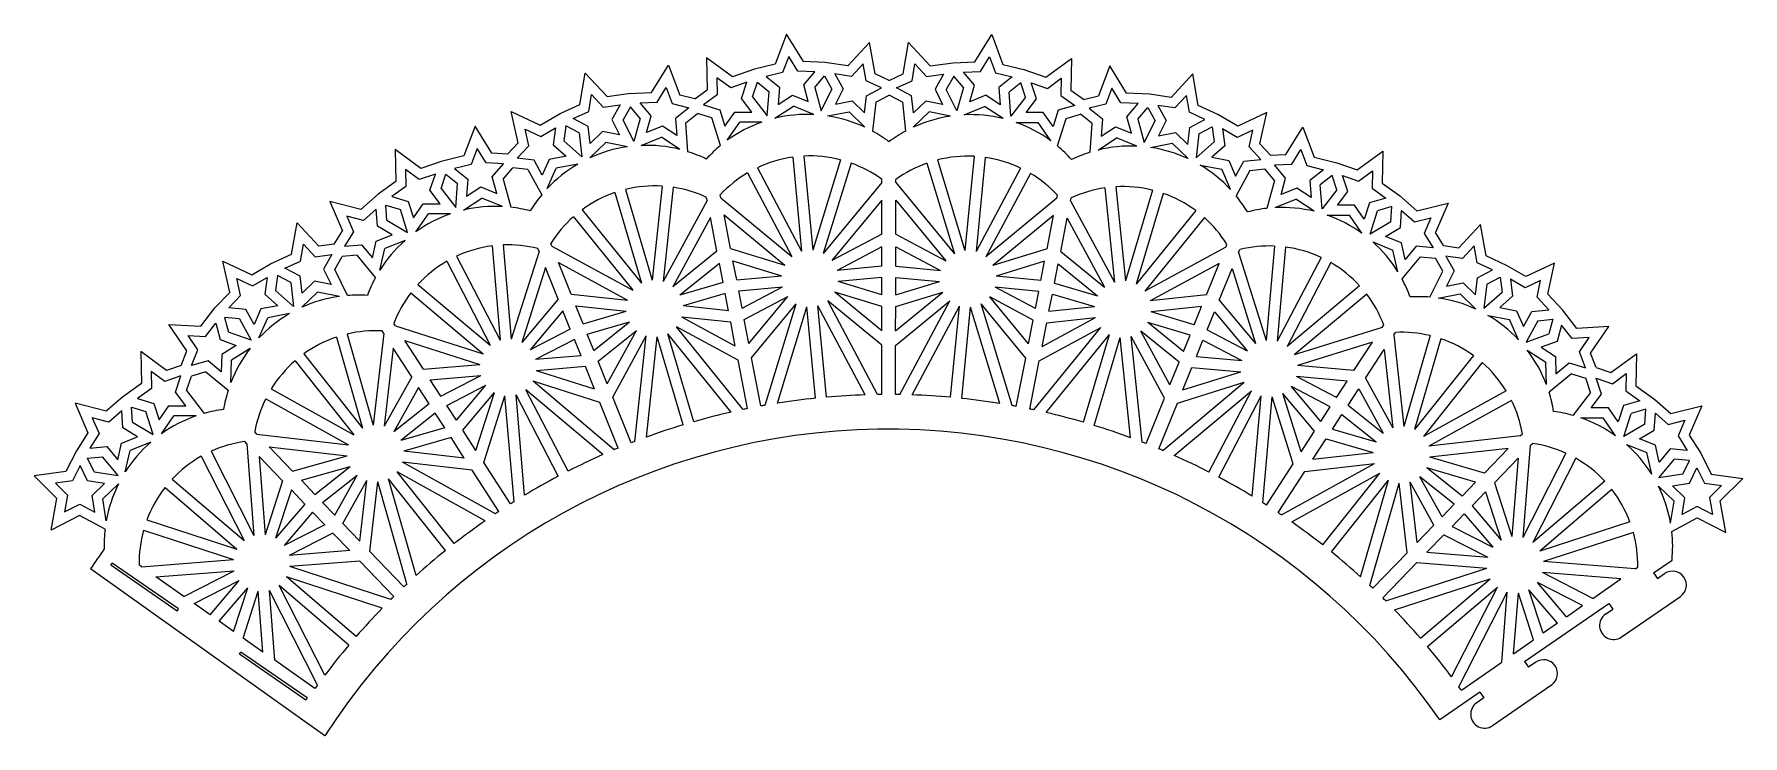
# Model space of a CAD drawing. Extents: x 88 to 334, y 159 to 260.
import ezdxf

# ---------------------------------------------------------------- set-up
doc = ezdxf.new("R2010")
doc.units = 0
doc.layers.get('0').update_dxf_attribs({"linetype": 'CONTINUOUS'})

msp = doc.modelspace()

# ---------------------------------------------------------------- linework, layer by layer
for p, q in [((195.962757, 260.230449), (194.321701, 255.922144)), ((198.384177, 256.307277), (195.962757, 260.230449)), ((207.923978, 259.048755), (204.788498, 255.668915)), ((208.699434, 254.504173), (207.923978, 259.048755)), ((212.747887, 254.498213), (213.536723, 259.040491)), ((213.536723, 259.040491), (216.662236, 255.651432)), ((223.068409, 256.270932), (225.501372, 260.186956)), ((225.501372, 260.186956), (227.129734, 255.873838)), ((184.436683, 256.822099), (184.529042, 252.212759)), ((188.151431, 254.091678), (184.436683, 256.822099)), ((196.267787, 257.012913), (195.390699, 254.71027)), ((197.561955, 254.91611), (196.267787, 257.012913)), ((201.474946, 256.153296), (198.384177, 256.307277)), ((204.788498, 255.668915), (201.474946, 256.153296)), ((216.662236, 255.651432), (219.9772, 256.126054)), ((219.9772, 256.126054), (223.068409, 256.270932)), ((223.886532, 254.87735), (225.186868, 256.970332)), ((225.186868, 256.970332), (226.057172, 254.665116)), ((233.294586, 254.02521), (237.017359, 256.74468)), ((237.017359, 256.74468), (236.911427, 252.135631)), ((166.16968, 250.094624), (166.958516, 254.636902)), ((166.958516, 254.636902), (170.084029, 251.247843)), ((176.492489, 251.84322), (178.925452, 255.759243)), ((178.925452, 255.759243), (180.553814, 251.446125)), ((187.91022, 252.493801), (185.924813, 253.953118)), ((185.924813, 253.953118), (185.974176, 251.489582)), ((191.314932, 255.190101), (188.151431, 254.091678)), ((194.321701, 255.922144), (191.314932, 255.190101)), ((195.390699, 254.71027), (192.996601, 254.127391)), ((192.996601, 254.127391), (194.91551, 252.581674)), ((200.022933, 254.793505), (197.561955, 254.91611)), ((198.428676, 252.914731), (200.022933, 254.793505)), ((200.005835, 252.562645), (201.408855, 254.216052)), ((201.408855, 254.216052), (202.472218, 252.309319)), ((202.887561, 254.50124), (204.087706, 252.34924)), ((205.325679, 254.144831), (202.887561, 254.50124)), ((207.001487, 255.951241), (205.325679, 254.144831)), ((207.415942, 253.522316), (207.001487, 255.951241)), ((210.722286, 253.567252), (208.699434, 254.504173)), ((210.722286, 253.567252), (212.747887, 254.498213)), ((214.028482, 253.51258), (214.450088, 255.940273)), ((214.450088, 255.940273), (216.120569, 254.128936)), ((216.120569, 254.128936), (218.559726, 254.478164)), ((218.559726, 254.478164), (217.353249, 252.329708)), ((220.037587, 254.188623), (218.968613, 252.285029)), ((221.435732, 252.531092), (220.037587, 254.188623)), ((221.425202, 254.761993), (223.886532, 254.87735)), ((223.013921, 252.878532), (221.425202, 254.761993)), ((226.057172, 254.665116), (228.449542, 254.07519)), ((228.449542, 254.07519), (226.526091, 252.535131)), ((227.129734, 255.873838), (230.134334, 255.132944)), ((230.134334, 255.132944), (233.294586, 254.02521)), ((233.531091, 252.426629), (235.520787, 253.880093)), ((235.520787, 253.880093), (235.46417, 251.416713)), ((242.525436, 255.665599), (240.88438, 251.357295)), ((244.946857, 251.742428), (242.525436, 255.665599)), ((254.489015, 254.508022), (251.353536, 251.128182)), ((255.264471, 249.963441), (254.489015, 254.508022)), ((167.450275, 249.108991), (167.871881, 251.536685)), ((167.871881, 251.536685), (169.542362, 249.725348)), ((170.084029, 251.247843), (173.14739, 251.686441)), ((173.14739, 251.686441), (176.492489, 251.84322)), ((177.310612, 250.449637), (178.610948, 252.542619)), ((178.610948, 252.542619), (179.481252, 250.237404)), ((182.718274, 250.912399), (180.553814, 251.446125)), ((182.71829, 250.912402), (184.529042, 252.212759)), ((185.974176, 251.489582), (183.972758, 250.052301)), ((190.237928, 253.302022), (187.91022, 252.493801)), ((189.463559, 250.962834), (190.237928, 253.302022)), ((191.05777, 251.2272), (191.743883, 253.299788)), ((191.05777, 251.2272), (193.160216, 248.469406)), ((191.743883, 253.299788), (193.43261, 251.939487)), ((193.160216, 248.469406), (193.43261, 251.939487)), ((194.91551, 252.581674), (194.730043, 250.124633)), ((194.730043, 250.124633), (196.793083, 251.471971)), ((196.793083, 251.471971), (199.072555, 250.536314)), ((199.072555, 250.536314), (198.428676, 252.914731)), ((200.005835, 252.562645), (200.925528, 249.205565)), ((200.925528, 249.205565), (202.472218, 252.309319)), ((204.087706, 252.34924), (202.995321, 250.140588)), ((207.175847, 248.895559), (207.469822, 251.34199)), ((209.651793, 252.48674), (207.415942, 253.522316)), ((207.469822, 251.34199), (209.651793, 252.48674)), ((208.800245, 250.424728), (210.719141, 251.431457)), ((212.635064, 250.419081), (210.719141, 251.431457)), ((211.789591, 252.483592), (214.028482, 253.51258)), ((213.968182, 251.332422), (211.789591, 252.483592)), ((214.254952, 248.885136), (213.968182, 251.332422)), ((217.353249, 252.329708), (218.439126, 250.117849)), ((220.506156, 249.176735), (218.968613, 252.285029)), ((221.435732, 252.531092), (220.506156, 249.176735)), ((222.36304, 250.502022), (223.013921, 252.878532)), ((224.645258, 251.430961), (222.36304, 250.502022)), ((226.704321, 250.077554), (224.645258, 251.430961)), ((226.526091, 252.535131), (226.704321, 250.077554)), ((229.699818, 253.243902), (228.007093, 251.88858)), ((228.269267, 248.417712), (228.007093, 251.88858)), ((230.379825, 251.169302), (228.269267, 248.417712)), ((230.379825, 251.169302), (229.699818, 253.243902)), ((231.205773, 253.241701), (233.531091, 252.426629)), ((231.97325, 250.900243), (231.205773, 253.241701)), ((235.46417, 251.416713), (237.461347, 249.973545)), ((238.718341, 250.829948), (236.911427, 252.135631)), ((238.718358, 250.829944), (240.88438, 251.357295)), ((242.830467, 252.448063), (241.953378, 250.14542)), ((244.124634, 250.351261), (242.830467, 252.448063)), ((248.29148, 251.5758), (244.946857, 251.742428)), ((251.353536, 251.128182), (248.29148, 251.5758)), ((253.566525, 251.410508), (251.890717, 249.604098)), ((253.98098, 248.981584), (253.566525, 251.410508)), ((156.29456, 249.091881), (160.462049, 247.120438)), ((157.264732, 244.584851), (156.29456, 249.091881)), ((160.462049, 247.120438), (163.357834, 248.802307)), ((163.357834, 248.802307), (166.16968, 250.094624)), ((165.211384, 248.080003), (167.450275, 249.108991)), ((169.542362, 249.725348), (171.98152, 250.074575)), ((171.98152, 250.074575), (170.775043, 247.92612)), ((173.452161, 249.77218), (172.390406, 247.881441)), ((174.859812, 248.103379), (173.452161, 249.77218)), ((174.849283, 250.33428), (177.310612, 250.449637)), ((176.438001, 248.450819), (174.849283, 250.33428)), ((179.481252, 250.237404), (181.873622, 249.647478)), ((181.873622, 249.647478), (179.950171, 248.107418)), ((181.431173, 247.460867), (183.122718, 248.815245)), ((185.196621, 248.187044), (183.122729, 248.815247)), ((183.972758, 250.052301), (186.330974, 249.337974)), ((186.330974, 249.337974), (187.079437, 246.990368)), ((187.079437, 246.990368), (188.487532, 249.012425)), ((188.487532, 249.012425), (190.951525, 248.998806)), ((190.951525, 248.998806), (189.463559, 250.962834)), ((194.282871, 248.124218), (196.945598, 249.863203)), ((199.887672, 248.655568), (196.945598, 249.863203)), ((201.857597, 248.458524), (204.951614, 249.068233)), ((202.995321, 250.140588), (205.412859, 250.61699)), ((207.24663, 246.827313), (204.951614, 249.068233)), ((205.412859, 250.61699), (207.175847, 248.895559)), ((208.800245, 250.424728), (208.315645, 246.28666)), ((212.635064, 250.419081), (213.107475, 246.279605)), ((214.178078, 246.817107), (216.479684, 249.051259)), ((216.023001, 250.601367), (214.254952, 248.885136)), ((218.439126, 250.117849), (216.023001, 250.601367)), ((219.571891, 248.432442), (216.479684, 249.051259)), ((221.542388, 248.623684), (224.488006, 249.822649)), ((227.145601, 248.075832), (224.488006, 249.822649)), ((230.479507, 248.940605), (231.97325, 250.900243)), ((232.94353, 248.946969), (230.479507, 248.940605)), ((234.345665, 246.920773), (232.94353, 248.946969)), ((235.101037, 249.266165), (234.345665, 246.920773)), ((237.461347, 249.973545), (235.101037, 249.266165)), ((236.231996, 248.1119), (238.307728, 248.733993)), ((239.995289, 247.374638), (238.30774, 248.733991)), ((241.953378, 250.14542), (239.559281, 249.562541)), ((239.559281, 249.562541), (241.478189, 248.016825)), ((246.585613, 250.228655), (244.124634, 250.351261)), ((244.991355, 248.349882), (246.585613, 250.228655)), ((246.568514, 247.997796), (247.981073, 249.662444)), ((247.981073, 249.662444), (249.037255, 247.768586)), ((249.452598, 249.960507), (250.652743, 247.808508)), ((251.890717, 249.604098), (249.452598, 249.960507)), ((256.216831, 247.946007), (253.98098, 248.981584)), ((258.0725, 248.66285), (255.264471, 249.963441)), ((260.96332, 246.972461), (258.0725, 248.66285)), ((265.136596, 248.931623), (260.96332, 246.972461)), ((264.153157, 244.427469), (265.136596, 248.931623)), ((151.087418, 246.996972), (149.446362, 242.688668)), ((153.508838, 243.073801), (151.087418, 246.996972)), ((158.821303, 244.150708), (158.302779, 246.559563)), ((158.302779, 246.559563), (160.530161, 245.505893)), ((160.530161, 245.505893), (162.660885, 246.743416)), ((162.660885, 246.743416), (162.347085, 244.299448)), ((164.139597, 247.028575), (163.861561, 244.863148)), ((166.056857, 246.015493), (164.139597, 247.028575)), ((167.389975, 246.928834), (165.211384, 248.080003)), ((167.676745, 244.481547), (167.389975, 246.928834)), ((169.444794, 246.197779), (167.676745, 244.481547)), ((171.860919, 245.71426), (169.444794, 246.197779)), ((170.775043, 247.92612), (171.860919, 245.71426)), ((173.9337, 244.76152), (172.390406, 247.881441)), ((174.859812, 248.103379), (173.9337, 244.76152)), ((175.78712, 246.074309), (176.438001, 248.450819)), ((178.069338, 247.003248), (175.78712, 246.074309)), ((180.128401, 245.649842), (178.069338, 247.003248)), ((179.950171, 248.107418), (180.128401, 245.649842)), ((181.744984, 243.306387), (181.431173, 247.460867)), ((186.450261, 244.213812), (185.196621, 248.187044)), ((187.39857, 244.945666), (189.231597, 247.577935)), ((192.385067, 247.560504), (189.231597, 247.577935)), ((229.041736, 247.506531), (232.195244, 247.514675)), ((234.020511, 244.87702), (232.195244, 247.514675)), ((234.966661, 244.142377), (236.231996, 248.1119)), ((239.669245, 243.221099), (239.995289, 247.374637)), ((241.478189, 248.016825), (241.292723, 245.559784)), ((241.292723, 245.559784), (243.355762, 246.907121)), ((243.355762, 246.907121), (245.635235, 245.971465)), ((245.635235, 245.971465), (244.991355, 248.349882)), ((246.568514, 247.997796), (247.484781, 244.653224)), ((247.484781, 244.653224), (249.037255, 247.768586)), ((250.652743, 247.808508), (249.560358, 245.599856)), ((253.740884, 244.354827), (254.03486, 246.801258)), ((254.03486, 246.801258), (256.216831, 247.946007)), ((255.365282, 245.883995), (257.285517, 246.891427)), ((257.285517, 246.891427), (257.557175, 244.725191)), ((258.763383, 246.601915), (259.069985, 244.157034)), ((260.890454, 245.358123), (258.763383, 246.601915)), ((263.120929, 246.405229), (260.890454, 245.358123)), ((262.595313, 243.997911), (263.120929, 246.405229)), ((267.904584, 242.905365), (270.337547, 246.821389)), ((270.337547, 246.821389), (271.965909, 242.508271)), ((151.392448, 243.779436), (150.515359, 241.476793)), ((152.686615, 241.682634), (151.392448, 243.779436)), ((155.73537, 242.962876), (157.264732, 244.584851)), ((157.130905, 242.357944), (158.821303, 244.150708)), ((162.347085, 244.299448), (164.182469, 242.655424)), ((166.451534, 242.557162), (163.861561, 244.863148)), ((166.056857, 246.015493), (166.451534, 242.557162)), ((167.619488, 242.432561), (169.901477, 244.64767)), ((173.019925, 244.023602), (169.901477, 244.64767)), ((174.991255, 244.20606), (177.912086, 245.394936)), ((180.592527, 243.633102), (177.912086, 245.394936)), ((240.82266, 243.54442), (243.508277, 245.298353)), ((246.425594, 244.10088), (243.508277, 245.298353)), ((248.396378, 243.912618), (251.516651, 244.5275)), ((249.560358, 245.599856), (251.977897, 246.076257)), ((253.792107, 242.305681), (251.516651, 244.5275)), ((251.977897, 246.076257), (253.740884, 244.354827)), ((255.365282, 245.883995), (254.960423, 242.426841)), ((254.960423, 242.426841), (257.557175, 244.725191)), ((259.069985, 244.157034), (257.229767, 242.518422)), ((264.280425, 242.200177), (262.595313, 243.997911)), ((265.677735, 242.800997), (264.153157, 244.427469)), ((143.269244, 240.881446), (139.554496, 243.611868)), ((139.554496, 243.611868), (139.646855, 239.002527)), ((146.192637, 241.8965), (143.269244, 240.881446)), ((149.446362, 242.688668), (146.192637, 241.8965)), ((150.515359, 241.476793), (148.121262, 240.893915)), ((155.147594, 241.560029), (152.686615, 241.682634)), ((155.73537, 242.962876), (153.508838, 243.073801)), ((153.553336, 239.681255), (155.147594, 241.560029)), ((159.582095, 242.106712), (157.130905, 242.357944)), ((160.764753, 239.945053), (159.582095, 242.106712)), ((161.761148, 242.198639), (160.764753, 239.945053)), ((164.182469, 242.655424), (161.761148, 242.198639)), ((165.864115, 241.517083), (162.765258, 240.932479)), ((196.837697, 242.524971), (198.123813, 228.95881)), ((198.430555, 242.675979), (199.716671, 229.109818)), ((203.72, 242.135492), (199.716671, 229.109818)), ((205.249397, 241.665445), (201.246068, 228.639771)), ((216.160102, 241.64938), (220.125056, 228.611974)), ((217.690877, 242.114921), (221.655831, 229.077515)), ((222.98189, 242.63983), (221.655831, 229.077515)), ((224.574297, 242.484132), (223.248237, 228.921817)), ((255.544776, 241.385038), (258.641899, 240.791311)), ((257.229767, 242.518422), (259.649733, 242.054508)), ((259.649733, 242.054508), (260.639487, 239.797998)), ((260.639487, 239.797998), (261.828506, 241.956165)), ((261.828506, 241.956165), (264.280425, 242.200177)), ((265.677735, 242.800997), (267.904584, 242.905365)), ((266.261377, 241.396425), (268.722706, 241.511783)), ((267.850095, 239.512965), (266.261377, 241.396425)), ((268.722706, 241.511783), (270.023043, 243.604765)), ((270.023043, 243.604765), (270.893347, 241.299549)), ((270.893347, 241.299549), (273.285717, 240.709623)), ((271.965909, 242.508271), (275.217286, 241.706525)), ((275.217286, 241.706525), (278.137678, 240.682867)), ((278.137678, 240.682867), (281.86045, 243.402337)), ((281.86045, 243.402337), (281.754518, 238.793288)), ((139.646855, 239.002527), (137.133255, 237.197433)), ((141.042626, 240.742886), (141.091988, 238.27935)), ((143.028033, 239.283569), (141.042626, 240.742886)), ((145.355741, 240.09179), (143.028033, 239.283569)), ((144.581372, 237.752602), (145.355741, 240.09179)), ((146.175582, 238.016968), (146.857063, 240.07556)), ((146.857063, 240.07556), (148.557271, 238.706011)), ((148.121262, 240.893915), (150.040171, 239.348198)), ((150.040171, 239.348198), (149.854704, 236.891157)), ((154.197216, 237.302838), (153.553336, 239.681255)), ((155.130496, 239.329169), (156.532537, 240.981423)), ((155.130496, 239.329169), (156.23133, 235.310886)), ((158.688193, 240.760482), (156.532537, 240.981423)), ((158.688193, 240.760482), (160.676881, 237.099395)), ((161.468174, 237.998813), (162.765258, 240.932479)), ((190.330231, 240.25106), (196.709992, 228.209736)), ((191.744052, 241.000134), (198.123813, 228.95881)), ((209.700637, 238.865271), (201.246068, 228.639771)), ((209.700637, 238.865271), (209.701293, 239.310863)), ((211.700635, 238.862326), (211.701291, 239.307918)), ((211.700635, 238.862326), (220.125056, 228.611974)), ((229.66343, 240.944301), (223.248237, 228.921817)), ((231.075038, 240.191067), (224.659846, 228.168583)), ((259.930338, 237.853838), (258.641899, 240.791311)), ((262.71844, 240.607308), (260.718979, 236.952093)), ((262.71844, 240.607308), (264.874736, 240.821901)), ((266.271906, 239.165525), (264.874736, 240.821901)), ((266.271906, 239.165525), (265.159244, 235.1505)), ((267.199214, 237.136454), (267.850095, 239.512965)), ((273.285717, 240.709623), (271.362265, 239.169564)), ((271.362265, 239.169564), (271.540495, 236.711987)), ((274.547501, 239.88755), (272.843267, 238.523012)), ((275.222917, 237.826959), (274.547501, 239.88755)), ((276.816341, 237.5579), (276.048864, 239.899358)), ((276.048864, 239.899358), (278.374183, 239.084286)), ((278.374183, 239.084286), (280.363878, 240.53775)), ((280.363878, 240.53775), (280.307261, 238.07437)), ((281.754518, 238.793288), (284.262791, 236.9808)), ((137.133255, 237.197433), (134.611585, 234.993925)), ((141.091988, 238.27935), (139.09057, 236.84207)), ((139.09057, 236.84207), (141.448787, 236.127742)), ((146.069338, 235.788574), (144.581372, 237.752602)), ((146.175582, 238.016968), (148.285892, 235.24886)), ((148.285892, 235.24886), (148.557271, 238.706011)), ((149.429938, 234.905375), (152.070259, 236.629726)), ((149.854704, 236.891157), (151.917744, 238.238494)), ((151.917744, 238.238494), (154.197216, 237.302838)), ((155.037625, 235.41171), (152.070259, 236.629726)), ((171.195762, 237.423675), (175.046794, 224.352165)), ((172.730541, 237.875841), (176.581573, 224.804331)), ((178.025934, 238.354557), (176.581573, 224.804331)), ((179.616921, 238.184969), (178.17256, 224.634742)), ((184.520678, 236.285579), (184.436299, 236.723109)), ((186.484492, 236.664306), (186.400113, 237.101836)), ((186.484492, 236.664306), (196.709992, 228.209736)), ((209.696934, 236.34986), (202.479167, 227.620229)), ((209.689705, 231.440532), (209.696934, 236.34986)), ((211.689703, 231.437588), (211.696931, 236.346915)), ((211.696931, 236.346915), (218.88896, 227.596067)), ((234.910199, 236.593004), (224.659846, 228.168583)), ((234.910199, 236.593004), (234.995865, 237.030284)), ((236.872889, 236.208496), (236.958556, 236.645775)), ((241.782218, 238.093437), (243.18667, 224.539016)), ((243.373697, 238.258339), (244.77815, 224.703918)), ((248.667657, 237.764031), (244.77815, 224.703918)), ((250.201098, 237.307348), (246.31159, 224.247235)), ((266.353241, 235.24781), (269.324181, 236.457082)), ((269.481433, 238.065394), (267.199214, 237.136454)), ((271.959412, 234.724963), (269.324181, 236.457082)), ((271.540495, 236.711987), (269.481433, 238.065394)), ((273.104465, 235.065078), (272.843267, 238.523012)), ((275.222917, 237.826959), (273.104465, 235.065078)), ((275.322599, 235.598262), (276.816341, 237.5579)), ((282.304438, 236.631202), (279.944128, 235.923822)), ((280.307261, 238.07437), (282.304438, 236.631202)), ((284.262791, 236.9808), (286.777962, 234.769875)), ((130.144497, 236.133958), (131.95682, 231.89485)), ((134.611585, 234.993925), (130.144497, 236.133958)), ((132.599006, 234.031348), (133.567631, 231.765688)), ((134.986513, 233.422039), (132.599006, 234.031348)), ((136.841962, 235.043384), (134.986513, 233.422039)), ((137.000255, 232.584442), (136.841962, 235.043384)), ((138.239096, 235.605453), (140.314434, 234.976812)), ((138.379348, 233.42676), (138.239096, 235.605453)), ((141.36179, 231.657369), (140.314434, 234.976812)), ((141.448787, 236.127742), (142.197249, 233.780136)), ((142.197249, 233.780136), (143.605344, 235.802194)), ((142.532006, 231.75787), (144.349409, 234.367703)), ((143.605344, 235.802194), (146.069338, 235.788574)), ((147.529641, 234.350124), (144.349409, 234.367703)), ((165.241739, 233.949859), (173.801879, 223.347085)), ((166.486654, 234.95494), (175.046794, 224.352165)), ((184.520678, 236.285579), (178.17256, 224.634742)), ((186.960819, 234.194403), (195.69045, 226.976637)), ((187.890468, 229.373895), (186.960819, 234.194403)), ((234.4266, 234.124515), (225.675752, 226.932487)), ((233.48276, 229.306765), (234.4266, 234.124515)), ((236.872889, 236.208496), (243.18667, 224.539016)), ((254.902916, 234.824756), (246.31159, 224.247235)), ((273.858066, 234.164119), (277.038335, 234.172332)), ((277.786621, 235.604626), (275.322599, 235.598262)), ((278.848045, 231.557159), (277.038335, 234.172332)), ((279.188756, 233.57843), (277.786621, 235.604626)), ((279.944128, 235.923822), (279.188756, 233.57843)), ((280.017961, 231.453212), (281.075087, 234.769557)), ((283.152268, 235.392084), (281.075087, 234.769557)), ((283.0056, 233.213813), (283.152268, 235.392084)), ((284.382207, 232.367438), (284.54774, 234.825902)), ((284.54774, 234.825902), (286.398406, 233.199101)), ((286.777962, 234.769875), (291.248388, 235.896749)), ((291.248388, 235.896749), (289.423589, 231.662996)), ((124.64389, 228.541674), (125.432725, 233.083952)), ((125.432725, 233.083952), (128.558239, 229.694893)), ((130.765042, 230.010861), (131.95682, 231.89485)), ((133.567631, 231.765688), (132.250364, 229.683321)), ((139.11561, 231.320829), (137.000255, 232.584442)), ((138.379348, 233.42676), (141.36179, 231.657369)), ((184.997005, 233.815676), (179.577542, 223.869219)), ((185.926653, 228.995168), (184.997005, 233.815676)), ((209.689705, 231.440532), (202.479167, 227.620229)), ((211.689703, 231.437588), (218.88896, 227.596067)), ((235.445451, 228.922257), (236.38929, 233.740007)), ((236.38929, 233.740007), (241.77944, 223.777633)), ((256.144865, 233.816014), (247.55354, 223.238493)), ((283.0056, 233.213813), (280.017961, 231.453212)), ((282.263139, 231.110059), (284.382207, 232.367438)), ((286.398406, 233.199101), (288.787697, 233.801376)), ((288.787697, 233.801376), (287.812404, 231.538579)), ((287.812404, 231.538579), (289.123534, 229.452342)), ((290.609814, 229.775506), (289.423589, 231.662997)), ((295.951157, 232.832881), (292.815677, 229.453041)), ((296.726613, 228.2883), (295.951157, 232.832881)), ((125.924485, 227.556041), (126.346091, 229.983734)), ((126.346091, 229.983734), (128.016572, 228.172397)), ((130.765028, 230.010851), (128.558238, 229.694893)), ((132.250364, 229.683321), (134.704456, 229.904411)), ((134.704456, 229.904411), (136.277847, 228.008128)), ((136.277847, 228.008128), (136.825934, 230.410429)), ((136.825934, 230.410429), (139.11561, 231.320829)), ((137.339701, 226.231863), (138.053188, 229.359124)), ((140.983565, 230.524273), (138.053188, 229.359124)), ((153.525377, 229.74043), (154.693058, 216.163562)), ((155.119492, 229.877532), (156.287173, 216.300664)), ((160.295574, 228.94872), (156.287173, 216.300664)), ((160.295574, 228.94872), (160.12926, 229.362111)), ((162.151042, 229.695202), (161.984729, 230.108593)), ((162.151042, 229.695202), (173.801879, 223.347085)), ((185.926653, 228.995168), (179.577542, 223.869219)), ((187.890468, 229.373895), (195.69045, 226.976637)), ((209.687037, 229.628422), (203.228241, 226.206408)), ((209.682899, 226.818331), (209.687037, 229.628422)), ((211.682897, 226.815386), (211.687035, 229.625478)), ((211.687035, 229.625478), (218.135726, 226.184459)), ((233.48276, 229.306765), (225.675752, 226.932487)), ((259.22302, 229.552274), (247.55354, 223.238493)), ((259.22302, 229.552274), (259.39055, 229.965173)), ((261.076283, 228.800331), (261.243812, 229.213231)), ((266.255077, 229.713897), (265.04742, 216.140526)), ((267.848781, 229.572101), (266.641124, 215.99873)), ((280.392847, 230.319007), (283.31978, 229.145234)), ((284.550125, 230.19292), (282.263139, 231.110059)), ((284.024055, 226.015886), (283.31978, 229.145234)), ((285.091136, 227.789016), (284.550125, 230.19292)), ((286.670104, 229.680657), (285.091136, 227.789016)), ((289.123534, 229.452342), (286.670104, 229.680657)), ((290.609828, 229.775496), (292.815677, 229.453041)), ((295.028666, 229.735367), (293.352859, 227.928957)), ((295.443121, 227.306442), (295.028666, 229.735367)), ((114.757612, 227.560442), (118.925101, 225.588999)), ((115.727783, 223.053412), (114.757612, 227.560442)), ((118.925101, 225.588999), (121.601097, 227.143215)), ((121.601097, 227.143215), (124.64389, 228.541674)), ((123.685594, 226.527053), (125.924485, 227.556041)), ((125.864184, 225.375883), (123.685594, 226.527053)), ((128.016572, 228.172397), (130.455729, 228.521625)), ((130.455729, 228.521625), (129.249252, 226.373169)), ((130.864615, 226.328491), (131.92563, 228.217912)), ((134.083848, 228.412352), (131.92564, 228.217918)), ((136.734601, 225.198057), (134.083848, 228.412352)), ((146.998315, 227.523393), (153.272754, 215.426855)), ((148.418619, 228.2601), (154.693058, 216.163562)), ((161.234429, 226.615084), (157.81241, 215.817289)), ((163.066793, 222.060527), (161.234429, 226.615084)), ((164.922262, 222.807009), (163.089898, 227.361566)), ((163.089898, 227.361566), (173.036356, 221.942103)), ((186.269801, 227.215842), (180.582622, 222.624304)), ((186.80193, 224.45659), (186.269801, 227.215842)), ((188.233615, 227.594569), (195.220403, 225.44724)), ((188.765745, 224.835317), (188.233615, 227.594569)), ((209.682899, 226.818331), (203.228241, 226.206408)), ((211.682897, 226.815386), (218.135726, 226.184459)), ((233.134374, 227.528457), (226.141293, 225.401712)), ((232.594122, 224.770785), (233.134374, 227.528457)), ((234.556812, 224.386276), (235.097065, 227.143949)), ((235.097065, 227.143949), (240.770698, 222.535683)), ((235.445451, 228.922257), (241.77944, 223.777633)), ((258.277296, 227.221413), (248.314923, 221.831263)), ((256.431528, 222.672272), (258.277296, 227.221413)), ((261.076283, 228.800331), (265.04742, 216.140526)), ((272.951158, 228.076739), (266.641124, 215.99873)), ((274.369286, 227.335853), (268.059252, 215.257844)), ((284.626108, 224.980302), (287.286315, 228.186777)), ((287.286315, 228.186777), (289.443941, 227.985989)), ((290.499397, 226.093445), (289.443951, 227.985982)), ((293.352859, 227.928957), (290.91474, 228.285366)), ((290.91474, 228.285366), (292.114885, 226.133366)), ((297.678972, 226.270866), (295.443121, 227.306442)), ((299.765274, 226.880887), (296.726613, 228.2883)), ((302.436682, 225.318797), (299.765274, 226.880887)), ((306.609959, 227.277959), (302.436682, 225.318797)), ((305.626519, 222.773805), (306.609959, 227.277959)), ((117.284355, 222.619268), (116.765831, 225.028123)), ((116.765831, 225.028123), (118.993213, 223.974454)), ((118.993213, 223.974454), (121.123937, 225.211976)), ((121.123937, 225.211976), (120.810137, 222.768008)), ((122.600772, 225.482512), (122.324613, 223.331709)), ((124.531066, 224.462542), (122.600772, 225.482512)), ((124.531066, 224.462542), (124.924273, 221.017097)), ((126.150955, 222.928597), (125.864184, 225.375883)), ((127.919004, 224.644828), (126.150955, 222.928597)), ((130.335128, 224.16131), (127.919004, 224.644828)), ((129.249252, 226.373169), (130.335128, 224.16131)), ((132.711872, 222.594079), (130.864616, 226.32849)), ((142.846784, 224.201475), (153.272754, 215.426855)), ((186.80193, 224.45659), (180.582622, 222.624304)), ((188.765745, 224.835317), (195.220403, 225.44724)), ((209.680533, 225.210932), (203.379249, 224.61355)), ((209.676803, 222.678051), (203.379249, 224.61355)), ((209.676803, 222.678051), (209.680533, 225.210932)), ((211.676801, 222.675106), (211.680531, 225.207988)), ((211.676801, 222.675106), (217.980028, 224.592052)), ((211.680531, 225.207988), (217.980028, 224.592052)), ((232.594122, 224.770785), (226.141293, 225.401712)), ((234.556812, 224.386276), (240.770698, 222.535683)), ((258.28479, 221.920329), (260.130559, 226.46947)), ((260.130559, 226.46947), (263.520766, 215.661644)), ((288.641151, 222.364489), (290.499397, 226.093445)), ((292.114885, 226.133366), (291.0225, 223.924714)), ((291.0225, 223.924714), (293.440038, 224.401116)), ((293.440038, 224.401116), (295.203026, 222.679685)), ((295.203026, 222.679685), (295.497001, 225.126116)), ((295.497001, 225.126116), (297.678972, 226.270866)), ((296.827424, 224.208854), (296.424073, 220.764581)), ((296.827424, 224.208854), (298.760714, 225.223135)), ((298.760714, 225.223135), (299.030538, 223.071528)), ((300.236745, 224.948251), (300.543347, 222.50337)), ((302.363816, 223.704459), (300.236745, 224.948251)), ((304.594291, 224.751565), (302.363816, 223.704459)), ((304.068676, 222.344248), (304.594291, 224.751565)), ((113.604795, 220.80186), (115.727783, 223.053412)), ((115.593957, 220.826504), (117.284355, 222.619268)), ((120.810137, 222.768008), (122.645521, 221.123985)), ((124.924273, 221.017097), (122.324613, 223.331709)), ((126.1129, 220.89825), (128.375686, 223.09472)), ((131.520943, 222.465286), (128.375686, 223.09472)), ((141.81652, 222.97732), (152.242491, 214.202699)), ((163.066793, 222.060527), (157.81241, 215.817289)), ((164.922262, 222.807009), (173.036356, 221.942103)), ((187.106313, 222.878273), (181.034788, 221.089525)), ((187.585949, 220.391216), (187.106313, 222.878273)), ((189.070127, 223.257), (195.371411, 223.854382)), ((189.549763, 220.769943), (189.070127, 223.257)), ((189.549763, 220.769943), (195.371411, 223.854382)), ((189.866588, 219.127108), (196.120485, 222.440561)), ((190.531258, 215.680591), (196.120485, 222.440561)), ((209.052942, 208.330893), (201.88966, 221.851054)), ((209.666119, 215.421382), (201.88966, 221.851054)), ((209.669172, 217.494927), (202.909202, 223.084153)), ((209.67434, 221.004946), (202.909202, 223.084153)), ((211.666116, 215.418437), (219.461475, 221.825181)), ((211.66917, 217.491982), (218.445569, 223.061278)), ((211.674338, 221.002001), (218.445569, 223.061278)), ((212.258411, 208.326173), (219.461475, 221.825181)), ((230.801657, 215.621297), (225.232362, 222.397697)), ((231.476474, 219.065841), (225.232362, 222.397697)), ((232.285093, 223.19337), (225.985595, 223.809306)), ((231.798135, 220.707737), (225.985595, 223.809306)), ((231.798135, 220.707737), (232.285093, 223.19337)), ((233.760826, 220.323228), (234.247783, 222.808862)), ((234.247783, 222.808862), (240.314015, 221.002242)), ((256.431528, 222.672272), (248.314923, 221.831263)), ((258.28479, 221.920329), (263.520766, 215.661644)), ((278.511017, 224.001724), (268.059252, 215.257844)), ((279.537672, 222.774539), (269.085907, 214.03066)), ((289.831697, 222.23219), (292.978793, 222.852359)), ((295.235101, 220.649235), (292.978793, 222.852359)), ((296.424073, 220.764581), (299.030538, 223.071528)), ((300.543347, 222.50337), (298.70313, 220.864758)), ((305.753787, 220.546513), (304.068676, 222.344248)), ((307.742868, 220.516012), (305.626519, 222.773805)), ((111.549909, 218.157679), (113.604795, 220.80186)), ((117.151245, 219.229043), (114.994085, 219.450138)), ((114.994085, 219.450138), (115.547478, 217.338235)), ((118.045147, 220.575272), (115.593957, 220.826504)), ((117.151245, 219.229043), (118.812696, 216.170382)), ((119.227805, 218.413614), (118.045147, 220.575272)), ((120.2242, 220.667199), (119.227805, 218.413614)), ((119.942281, 216.492378), (121.22831, 219.40104)), ((122.645521, 221.123985), (120.2242, 220.667199)), ((124.353465, 219.990605), (121.22831, 219.40104)), ((163.743148, 220.379369), (159.036566, 214.787025)), ((164.791991, 217.772347), (163.743148, 220.379369)), ((165.598617, 221.125851), (172.866767, 220.351116)), ((166.647459, 218.518829), (165.598617, 221.125851)), ((166.647459, 218.518829), (172.866767, 220.351116)), ((188.567444, 215.301864), (180.865199, 219.498538)), ((187.902774, 218.748381), (180.865199, 219.498538)), ((187.585949, 220.391216), (181.034788, 221.089525)), ((190.531258, 215.680591), (189.866588, 219.127108)), ((190.923912, 213.644561), (197.353584, 221.421019)), ((192.858592, 206.795617), (197.353584, 221.421019)), ((194.623274, 207.091116), (198.882981, 220.950972)), ((200.128835, 207.809503), (198.882981, 220.950972)), ((201.721693, 207.960511), (200.475839, 221.10198)), ((207.264169, 208.289514), (200.475839, 221.10198)), ((209.669172, 217.494927), (209.67434, 221.004946)), ((211.66917, 217.491982), (211.674338, 221.002001)), ((214.047054, 208.279527), (220.873084, 221.071947)), ((219.588537, 207.934204), (220.873084, 221.071947)), ((221.180944, 207.778506), (222.46549, 220.916249)), ((226.684366, 207.04391), (222.46549, 220.916249)), ((230.403009, 213.586432), (223.996265, 221.381791)), ((228.448169, 206.743215), (223.996265, 221.381791)), ((232.764347, 215.236789), (240.478917, 219.410763)), ((233.439164, 218.681333), (240.478917, 219.410763)), ((233.760826, 220.323228), (240.314015, 221.002242)), ((255.750226, 220.993112), (248.479825, 220.239783)), ((254.693711, 218.38919), (248.479825, 220.239783)), ((254.693711, 218.38919), (255.750226, 220.993112)), ((256.546973, 217.637248), (257.603488, 220.241169)), ((257.603488, 220.241169), (262.293582, 214.63499)), ((296.991856, 219.736413), (300.115261, 219.137647)), ((298.70313, 220.864758), (301.123095, 220.400844)), ((301.392719, 216.225211), (300.115261, 219.137647)), ((301.123095, 220.400844), (302.112849, 218.144334)), ((302.112849, 218.144334), (303.301868, 220.302501)), ((303.301868, 220.302501), (305.753787, 220.546513)), ((304.191802, 218.953645), (306.349603, 219.168387)), ((306.349603, 219.168387), (305.789994, 217.058123)), ((309.789958, 217.865791), (307.742868, 220.516012)), ((106.947365, 218.4244), (111.549909, 218.157679)), ((109.535256, 214.608987), (106.947365, 218.4244)), ((111.141117, 214.789558), (109.757977, 216.828767)), ((109.757977, 216.828767), (112.217881, 216.686213)), ((112.217881, 216.686213), (113.72987, 218.631808)), ((113.72987, 218.631808), (114.354446, 216.248249)), ((118.812696, 216.170382), (115.547478, 217.338235)), ((132.657283, 217.048397), (136.394099, 203.943778)), ((137.915491, 217.124293), (136.394099, 203.943778)), ((137.915491, 217.124293), (137.673355, 217.498355)), ((139.594434, 218.2111), (139.352298, 218.585162)), ((139.594434, 218.2111), (152.242491, 214.202699)), ((164.791991, 217.772347), (159.036566, 214.787025)), ((167.247407, 217.027589), (173.318933, 218.816337)), ((168.192783, 214.677745), (167.247407, 217.027589)), ((168.192783, 214.677745), (173.318933, 218.816337)), ((168.817255, 213.125546), (174.324013, 217.571422)), ((170.12734, 209.869177), (174.324013, 217.571422)), ((170.901273, 207.945476), (175.728995, 216.805898)), ((174.107247, 201.591521), (175.728995, 216.805898)), ((175.783122, 202.218308), (177.319982, 216.63631)), ((181.050456, 203.974007), (177.319982, 216.63631)), ((182.585235, 204.426172), (178.854761, 217.088475)), ((187.963104, 205.806685), (178.854761, 217.088475)), ((188.960098, 213.265834), (180.099676, 218.093556)), ((189.711116, 206.188617), (180.099676, 218.093556)), ((188.567444, 215.301864), (187.902774, 218.748381)), ((230.801657, 215.621297), (231.476474, 219.065841)), ((231.593844, 206.12695), (241.2403, 218.003533)), ((232.365699, 213.201923), (241.2403, 218.003533)), ((232.764347, 215.236789), (233.439164, 218.681333)), ((233.340724, 205.739871), (242.48225, 216.994791)), ((238.714504, 204.343527), (242.48225, 216.994791)), ((247.184108, 201.483923), (245.60717, 216.70301)), ((250.408779, 207.82841), (245.60717, 216.70301)), ((252.508042, 213.00232), (247.0144, 217.464393)), ((251.188374, 209.749823), (247.0144, 217.464393)), ((254.089374, 216.899723), (248.023142, 218.706343)), ((253.137082, 214.552673), (248.023142, 218.706343)), ((253.137082, 214.552673), (254.089374, 216.899723)), ((256.546973, 217.637248), (262.293582, 214.63499)), ((281.745712, 218.001797), (269.085907, 214.03066)), ((281.745712, 218.001797), (281.988949, 218.375144)), ((283.421447, 216.91005), (283.664684, 217.283397)), ((283.421447, 216.91005), (284.904019, 203.725113)), ((288.679409, 216.81867), (284.904019, 203.725113)), ((304.191802, 218.953645), (302.52135, 215.89989)), ((302.52135, 215.89989), (305.789994, 217.058123)), ((307.611403, 218.346337), (306.979811, 215.964628)), ((309.117656, 216.396299), (307.611403, 218.346337)), ((314.393268, 218.118957), (309.789958, 217.865791)), ((311.794153, 214.311182), (314.393268, 218.118957)), ((106.618902, 211.800983), (102.904154, 214.531404)), ((102.904154, 214.531404), (102.996512, 209.922063)), ((108.72486, 212.532209), (109.535256, 214.608987)), ((110.245388, 212.494102), (111.141117, 214.789558)), ((114.354446, 216.248249), (116.672046, 215.411483)), ((116.672046, 215.411483), (114.598152, 214.080916)), ((118.657672, 214.985988), (116.003458, 213.2831)), ((126.388144, 214.182095), (134.855433, 203.505023)), ((131.118617, 216.609642), (134.855433, 203.505023)), ((139.282376, 215.012674), (137.983546, 203.760313)), ((141.950125, 210.891429), (139.282376, 215.012674)), ((140.961319, 216.099481), (151.759115, 212.677462)), ((143.629068, 211.978236), (140.961319, 216.099481)), ((165.391938, 216.281107), (159.773273, 213.366721)), ((166.337314, 213.931263), (165.391938, 216.281107)), ((209.655689, 208.337733), (209.666119, 215.421382)), ((211.655687, 208.334788), (211.666116, 215.418437)), ((240.247945, 203.886845), (244.01569, 216.538108)), ((245.510086, 202.115643), (244.01569, 216.538108)), ((254.990345, 213.800731), (255.942637, 216.14778)), ((255.942637, 216.14778), (261.552695, 213.216862)), ((280.372615, 215.894213), (269.564789, 212.504006)), ((277.692741, 211.780841), (280.372615, 215.894213)), ((279.368476, 210.689095), (282.04835, 214.802466)), ((282.04835, 214.802466), (283.314039, 203.546329)), ((290.216777, 216.375387), (286.441387, 203.281829)), ((302.672887, 214.715045), (305.322075, 213.004348)), ((306.979811, 215.964628), (304.659756, 215.134691)), ((304.659756, 215.134691), (306.729724, 213.798022)), ((311.577969, 216.531608), (309.117656, 216.396299)), ((310.18883, 214.496481), (311.577969, 216.531608)), ((311.077795, 212.198397), (310.18883, 214.496481)), ((312.59843, 212.232026), (311.794153, 214.311182)), ((314.702226, 211.494602), (318.424998, 214.214072)), ((318.424998, 214.214072), (318.319066, 209.605023)), ((108.72486, 212.532209), (106.618902, 211.800983)), ((112.612205, 213.179396), (110.245388, 212.494102)), ((114.518518, 211.618172), (112.612205, 213.179396)), ((114.598152, 214.080916), (114.518518, 211.618172)), ((115.899793, 210.077156), (116.003458, 213.2831)), ((125.134506, 213.187916), (133.601795, 202.510845)), ((143.629068, 211.978236), (151.759115, 212.677462)), ((166.337314, 213.931263), (159.773273, 213.366721)), ((166.961786, 212.379064), (159.910375, 211.772606)), ((168.271871, 209.122695), (159.910375, 211.772606)), ((168.271871, 209.122695), (166.961786, 212.379064)), ((170.12734, 209.869177), (168.817255, 213.125546)), ((190.301484, 206.310341), (188.960098, 213.265834)), ((192.265298, 206.689068), (190.923912, 213.644561)), ((229.041147, 206.634919), (230.403009, 213.586432)), ((231.003837, 206.250411), (232.365699, 213.201923)), ((251.188374, 209.749823), (252.508042, 213.00232)), ((253.041636, 208.99788), (254.361305, 212.250378)), ((254.361305, 212.250378), (261.4109, 211.623157)), ((254.990345, 213.800731), (261.552695, 213.216862)), ((277.692741, 211.780841), (269.564789, 212.504006)), ((294.94008, 213.93392), (286.441387, 203.281829)), ((296.190785, 212.936054), (287.692092, 202.283963)), ((305.416298, 209.798113), (305.322075, 213.004348)), ((306.729724, 213.798022), (306.802105, 211.335055)), ((306.802105, 211.335055), (308.713007, 212.890658)), ((308.713007, 212.890658), (311.077795, 212.198397)), ((312.59843, 212.232026), (314.702226, 211.494602)), ((102.996512, 209.922063), (100.276463, 207.968712)), ((104.392283, 211.662423), (104.441646, 209.198886)), ((106.37769, 210.203105), (104.392283, 211.662423)), ((108.705399, 211.011327), (106.37769, 210.203105)), ((107.93103, 208.672139), (108.705399, 211.011327)), ((109.52524, 208.936504), (110.206245, 210.993662)), ((112.2877, 211.596332), (110.206245, 210.993662)), ((112.2877, 211.596332), (115.503047, 208.946806)), ((141.950125, 210.891429), (137.983546, 203.760313)), ((142.934834, 209.370212), (139.381794, 202.982558)), ((144.461849, 207.011218), (142.934834, 209.370212)), ((144.613777, 210.45702), (151.896217, 211.083347)), ((146.140792, 208.098025), (144.613777, 210.45702)), ((146.140792, 208.098025), (151.896217, 211.083347)), ((147.014259, 206.748658), (152.632924, 209.663044)), ((148.390637, 204.622374), (152.632924, 209.663044)), ((171.13342, 200.395107), (159.426999, 210.247369)), ((169.045804, 207.198994), (159.426999, 210.247369)), ((250.154399, 200.278757), (261.889781, 210.096503)), ((252.262042, 207.076467), (261.889781, 210.096503)), ((253.041636, 208.99788), (261.4109, 211.623157)), ((274.292165, 206.561255), (268.682106, 209.492173)), ((272.909531, 204.439033), (268.682106, 209.492173)), ((276.703557, 210.262531), (269.422993, 210.910301)), ((275.169602, 207.908043), (269.422993, 210.910301)), ((275.169602, 207.908043), (276.703557, 210.262531)), ((279.368476, 210.689095), (283.314039, 203.546329)), ((309.032849, 211.306645), (305.809714, 208.666599)), ((309.032849, 211.306645), (311.11252, 210.697848)), ((311.787464, 208.638694), (311.11252, 210.697848)), ((312.613412, 210.711093), (314.93873, 209.896021)), ((313.380889, 208.369635), (312.613412, 210.711093)), ((314.93873, 209.896021), (316.928426, 211.349486)), ((316.928426, 211.349486), (316.871809, 208.886105)), ((318.319066, 209.605023), (321.033351, 207.64367)), ((97.946186, 205.932448), (93.479097, 207.072481)), ((93.479097, 207.072481), (95.291421, 202.833373)), ((100.276463, 207.968712), (97.946186, 205.932448)), ((104.441646, 209.198886), (102.440228, 207.761606)), ((102.440228, 207.761606), (104.798444, 207.047278)), ((104.798444, 207.047278), (105.546907, 204.699673)), ((109.418995, 206.70811), (107.93103, 208.672139)), ((109.52524, 208.936504), (112.051191, 205.623197)), ((120.915347, 207.736634), (132.82404, 201.112597)), ((121.693102, 209.134882), (133.601795, 202.510845)), ((144.461849, 207.011218), (139.381794, 202.982558)), ((149.29981, 203.217848), (153.85708, 208.63278)), ((151.207169, 200.271284), (153.85708, 208.63278)), ((152.333942, 198.5306), (155.382317, 208.149404)), ((156.693405, 192.905114), (155.382317, 208.149404)), ((158.218893, 193.840157), (156.976432, 208.286506)), ((163.054448, 196.568653), (156.976432, 208.286506)), ((169.4904, 199.686655), (158.396736, 209.023214)), ((164.474752, 197.305361), (158.396736, 209.023214)), ((171.689715, 200.627242), (169.045804, 207.198994)), ((173.545184, 201.373724), (170.901273, 207.945476)), ((247.745527, 201.264472), (250.408779, 207.82841)), ((249.59879, 200.512529), (252.262042, 207.076467)), ((251.795326, 199.56547), (262.916436, 208.869319)), ((256.803939, 197.169415), (262.916436, 208.869319)), ((258.222067, 196.428529), (264.334564, 208.128433)), ((263.049567, 193.685805), (264.334564, 208.128433)), ((264.572295, 192.746273), (265.928268, 207.986637)), ((268.948305, 198.358897), (265.928268, 207.986637)), ((270.080199, 200.096256), (267.454922, 208.465519)), ((271.996227, 203.037191), (267.454922, 208.465519)), ((276.845337, 206.816297), (278.379293, 209.170784)), ((276.845337, 206.816297), (281.913507, 202.772694)), ((278.379293, 209.170784), (281.913507, 202.772694)), ((299.620239, 208.872902), (287.692092, 202.283963)), ((300.393874, 207.47237), (288.465726, 200.883431)), ((311.787464, 208.638694), (309.251767, 205.332839)), ((311.887146, 206.409997), (313.380889, 208.369635)), ((318.868986, 207.442937), (316.508676, 206.735557)), ((316.871809, 208.886105), (318.868986, 207.442937)), ((321.033351, 207.64367), (323.357622, 205.600553)), ((98.321114, 204.360562), (95.933607, 204.969871)), ((95.933607, 204.969871), (96.902232, 202.704212)), ((100.176563, 205.981907), (98.321114, 204.360562)), ((100.334855, 203.522966), (100.176563, 205.981907)), ((101.574643, 206.529264), (103.664091, 205.896349)), ((101.713948, 204.365283), (101.574643, 206.529264)), ((101.713948, 204.365283), (104.707544, 202.589274)), ((104.707544, 202.589274), (103.664091, 205.896349)), ((105.546907, 204.699673), (106.955002, 206.72173)), ((105.896957, 202.699368), (107.699067, 205.28724)), ((106.955002, 206.72173), (109.418995, 206.70811)), ((110.906637, 205.26951), (107.699067, 205.28724)), ((145.335316, 205.661851), (140.375972, 201.728919)), ((146.711694, 203.535567), (145.335316, 205.661851)), ((148.390637, 204.622374), (147.014259, 206.748658)), ((272.909531, 204.439033), (274.292165, 206.561255)), ((274.585267, 203.347286), (275.9679, 205.469508)), ((275.9679, 205.469508), (280.915641, 201.521989)), ((310.395275, 204.975783), (313.602883, 204.984068)), ((314.351169, 206.416361), (311.887146, 206.409997)), ((315.397365, 202.3909), (313.602883, 204.984068)), ((315.753304, 204.390165), (314.351169, 206.416361)), ((316.508676, 206.735557), (315.753304, 204.390165)), ((316.586448, 202.277305), (317.639635, 205.581292)), ((319.730938, 206.208051), (317.639635, 205.581292)), ((319.585261, 204.04449), (319.730938, 206.208051)), ((320.961867, 203.198115), (321.127401, 205.65658)), ((321.127401, 205.65658), (322.978067, 204.029778)), ((322.978067, 204.029778), (325.367358, 204.632054)), ((323.357622, 205.600553), (327.828048, 206.727426)), ((325.367358, 204.632054), (324.392065, 202.369256)), ((327.828048, 206.727426), (326.00325, 202.493674)), ((95.291421, 202.833373), (93.637052, 200.218108)), ((96.902232, 202.704212), (95.584964, 200.621844)), ((100.160534, 201.348952), (102.450211, 202.259352)), ((102.450211, 202.259352), (100.334855, 203.522966)), ((119.643525, 202.633989), (119.334463, 202.954977)), ((119.643525, 202.633989), (132.82404, 201.112597)), ((146.711694, 203.535567), (140.375972, 201.728919)), ((147.620867, 202.131041), (140.814727, 200.190253)), ((149.528226, 199.184477), (147.620867, 202.131041)), ((151.207169, 200.271284), (149.29981, 203.217848)), ((270.080199, 200.096256), (271.996227, 203.037191)), ((271.755935, 199.004509), (273.671962, 201.945444)), ((273.671962, 201.945444), (280.472357, 199.984622)), ((274.585267, 203.347286), (280.915641, 201.521989)), ((301.650664, 202.366002), (288.465726, 200.883431)), ((301.650664, 202.366002), (301.960669, 202.686078)), ((319.585261, 204.04449), (316.586448, 202.277305)), ((318.8428, 201.940736), (320.961867, 203.198115)), ((321.129786, 201.023598), (318.8428, 201.940736)), ((324.392065, 202.369256), (325.703195, 200.283019)), ((326.00325, 202.493674), (327.64991, 199.873549)), ((93.637052, 200.218108), (92.124448, 197.230416)), ((95.584964, 200.621844), (98.039056, 200.842934)), ((98.039056, 200.842934), (99.612447, 198.946651)), ((99.612447, 198.946651), (100.160534, 201.348952)), ((100.680383, 197.197041), (101.387789, 200.297647)), ((104.343033, 201.472684), (101.387789, 200.297647)), ((111.629004, 199.444692), (117.797644, 187.293861)), ((113.055683, 200.168977), (119.224322, 188.018145)), ((118.202801, 201.246792), (117.893739, 201.56778)), ((118.202801, 201.246792), (119.224322, 188.018145)), ((119.947489, 199.434784), (120.819573, 188.141331)), ((123.352594, 195.898288), (119.947489, 199.434784)), ((121.388212, 200.821981), (132.640574, 199.52315)), ((124.793318, 197.285485), (121.388212, 200.821981)), ((124.793318, 197.285485), (132.640574, 199.52315)), ((149.528226, 199.184477), (140.814727, 200.190253)), ((271.755935, 199.004509), (280.472357, 199.984622)), ((299.900648, 200.55914), (288.64451, 199.293451)), ((296.485143, 197.032687), (299.900648, 200.55914)), ((303.087296, 200.974569), (302.026824, 187.748988)), ((308.231218, 199.881602), (302.026824, 187.748988)), ((303.087296, 200.974569), (303.397302, 201.294645)), ((316.947669, 201.159646), (319.899441, 199.975911)), ((320.597713, 196.873235), (319.899441, 199.975911)), ((321.670796, 198.619693), (321.129786, 201.023598)), ((323.249765, 200.511335), (321.670796, 198.619693)), ((325.703195, 200.283019), (323.249765, 200.511335)), ((327.64991, 199.873549), (329.153709, 196.881415)), ((92.124448, 197.230416), (87.555573, 196.614036)), ((94.17389, 198.111788), (93.060915, 195.91344)), ((95.241792, 195.891195), (94.17389, 198.111788)), ((95.258735, 199.156305), (97.418448, 199.350875)), ((96.204927, 197.188795), (95.258735, 199.156305)), ((96.204927, 197.188795), (99.633025, 196.665487)), ((99.633025, 196.665487), (97.418448, 199.350875)), ((126.050196, 195.980109), (133.079329, 197.984484)), ((127.999273, 193.955824), (133.079329, 197.984484)), ((148.055724, 186.859735), (139.853506, 197.202558)), ((152.524848, 190.154309), (139.853506, 197.202558)), ((154.002502, 191.163248), (140.631261, 198.600806)), ((150.654999, 197.443793), (140.631261, 198.600806)), ((154.504283, 191.497264), (150.654999, 197.443793)), ((156.183226, 192.584071), (152.333942, 198.5306)), ((265.081526, 192.42373), (268.948305, 198.358897)), ((266.757261, 191.331983), (270.624041, 197.267151)), ((267.258056, 190.996491), (280.651141, 198.394642)), ((268.732733, 189.983205), (281.424776, 196.994109)), ((270.624041, 197.267151), (280.651141, 198.394642)), ((273.192136, 186.675485), (281.424776, 196.994109)), ((295.224426, 195.731017), (288.201226, 197.756083)), ((293.269396, 193.712481), (288.201226, 197.756083)), ((296.485143, 197.032687), (288.64451, 199.293451)), ((297.921775, 195.641253), (301.33728, 199.167706)), ((301.33728, 199.167706), (300.431943, 187.876871)), ((309.655758, 199.153118), (303.451363, 187.020505)), ((321.643501, 196.338599), (323.865976, 199.017454)), ((326.025107, 198.816526), (323.865976, 199.017454)), ((325.073125, 196.851811), (326.025107, 198.816526)), ((326.032434, 195.55138), (327.106871, 197.768818)), ((327.106871, 197.768818), (328.213368, 195.567202)), ((87.555573, 196.614036), (90.823927, 193.362512)), ((93.060915, 195.91344), (90.619005, 195.584006)), ((90.619005, 195.584006), (92.36583, 193.846176)), ((97.676474, 195.512019), (95.241792, 195.891195)), ((95.894564, 193.810183), (97.676474, 195.512019)), ((99.706806, 195.473213), (97.426281, 193.295167)), ((106.407735, 194.944011), (116.756737, 186.078742)), ((107.448642, 196.159129), (117.797644, 187.293861)), ((123.352594, 195.898288), (120.819573, 188.141331)), ((124.609472, 194.592912), (122.340534, 187.644664)), ((126.55855, 192.568627), (124.609472, 194.592912)), ((127.999273, 193.955824), (126.050196, 195.980109)), ((129.114164, 192.797914), (134.073507, 196.730846)), ((130.870968, 190.973321), (134.073507, 196.730846)), ((132.031432, 189.768079), (135.471755, 195.953091)), ((134.465979, 187.239592), (135.471755, 195.953091)), ((135.904188, 185.745888), (137.061202, 195.769625)), ((141.256949, 181.055582), (137.061202, 195.769625)), ((146.802086, 185.865557), (138.599868, 196.20838)), ((142.575995, 182.264524), (138.599868, 196.20838)), ((274.442841, 185.677619), (282.675481, 195.996243)), ((278.658309, 182.064157), (282.675481, 195.996243)), ((279.973789, 180.851336), (284.212848, 195.55296)), ((285.340339, 185.525859), (284.212848, 195.55296)), ((289.224923, 189.536628), (285.802828, 195.731744)), ((286.782941, 187.015321), (285.802828, 195.731744)), ((292.151101, 192.557859), (287.20336, 196.505378)), ((290.388931, 190.738447), (287.20336, 196.505378)), ((293.269396, 193.712481), (295.224426, 195.731017)), ((297.921775, 195.641253), (300.431943, 187.876871)), ((313.826427, 195.855259), (303.451363, 187.020505)), ((314.863751, 194.637081), (304.488688, 185.802326)), ((321.566209, 195.146548), (323.840311, 192.961796)), ((325.073125, 196.851811), (321.643501, 196.338599)), ((323.596647, 195.179375), (326.032434, 195.55138)), ((325.373537, 193.472299), (323.596647, 195.179375)), ((328.213368, 195.567202), (330.654297, 195.230579)), ((330.654297, 195.230579), (328.902362, 193.497901)), ((329.153709, 196.881415), (333.72075, 196.251584)), ((333.72075, 196.251584), (330.442834, 193.009698)), ((89.998279, 188.826781), (90.823927, 193.362512)), ((92.36583, 193.846176), (91.924549, 191.421981)), ((91.924549, 191.421981), (94.117122, 192.546292)), ((94.117122, 192.546292), (96.286305, 191.377491)), ((96.286305, 191.377491), (95.894564, 193.810183)), ((97.936239, 190.128345), (97.426281, 193.295167)), ((126.55855, 192.568627), (122.340534, 187.644664)), ((130.870968, 190.973321), (129.114164, 192.797914)), ((290.388931, 190.738447), (292.151101, 192.557859)), ((294.706029, 192.321047), (296.661059, 194.339584)), ((294.706029, 192.321047), (298.909526, 187.384685)), ((296.661059, 194.339584), (298.909526, 187.384685)), ((323.321029, 189.796489), (323.840311, 192.961796)), ((324.974635, 191.040771), (325.373537, 193.472299)), ((327.14725, 192.203179), (324.974635, 191.040771)), ((329.336502, 191.072417), (327.14725, 192.203179)), ((328.902362, 193.497901), (329.336502, 191.072417)), ((331.255122, 188.471555), (330.442834, 193.009698)), ((94.100639, 190.930394), (89.998279, 188.826781)), ((97.762472, 188.943142), (94.10064, 190.930394)), ((103.802914, 190.308791), (116.756737, 186.078742)), ((127.67344, 191.410717), (123.555652, 186.603757)), ((129.430244, 189.586124), (123.555652, 186.603757)), ((129.430244, 189.586124), (127.67344, 191.410717)), ((134.465979, 187.239592), (132.031432, 189.768079)), ((291.825564, 189.347014), (293.587733, 191.166426)), ((293.587733, 191.166426), (297.691348, 186.34736)), ((317.45491, 189.994211), (304.488688, 185.802326)), ((323.491306, 188.61078), (327.158974, 190.58724)), ((327.158974, 190.58724), (331.255122, 188.471555)), ((103.306247, 188.78783), (116.260069, 184.557782)), ((130.590709, 188.380882), (124.279937, 185.177079)), ((133.025255, 185.852395), (130.590709, 188.380882)), ((286.782941, 187.015321), (289.224923, 189.536628)), ((288.219573, 185.623888), (290.661555, 188.145194)), ((290.661555, 188.145194), (296.962865, 184.922821)), ((291.825564, 189.347014), (297.691348, 186.34736)), ((317.947097, 188.471794), (304.980874, 184.27991)), ((133.025255, 185.852395), (124.279937, 185.177079)), ((140.817402, 180.643092), (135.904188, 185.745888)), ((280.41212, 180.437553), (285.340339, 185.525859)), ((288.219573, 185.623888), (296.962865, 184.922821)), ((129.427594, 159.18706), (95.679746, 183.231383)), ((98.586958, 183.743396), (98.81449, 184.072377)), ((108.144798, 177.132949), (98.586958, 183.743396)), ((108.37233, 177.461931), (98.81449, 184.072377)), ((103.031423, 183.536261), (102.666792, 183.792379)), ((103.031423, 183.536261), (116.260069, 184.557782)), ((105.089803, 182.090446), (116.383255, 182.962531)), ((109.107142, 179.26865), (116.383255, 182.962531)), ((134.463464, 184.358691), (124.403123, 183.581828)), ((138.947849, 178.832272), (124.403123, 183.581828)), ((139.376678, 179.255895), (134.463464, 184.358691)), ((281.848753, 179.04612), (286.776972, 184.134425)), ((282.276332, 178.621235), (296.834982, 183.32794)), ((286.776972, 184.134425), (296.834982, 183.32794)), ((316.143827, 181.779691), (304.852991, 182.685029)), ((312.118195, 178.969738), (304.852991, 182.685029)), ((318.206455, 183.219438), (304.980874, 184.27991)), ((318.206455, 183.219438), (318.571839, 183.474481)), ((320.858624, 182.666627), (323.520988, 184.496421)), ((320.858624, 182.666627), (321.42503, 181.842501)), ((321.42503, 181.842501), (322.456642, 182.551509)), ((109.107142, 179.26865), (105.089803, 182.090446)), ((110.590006, 178.227081), (117.10754, 181.535852)), ((112.889525, 176.61189), (117.10754, 181.535852)), ((114.204871, 175.687985), (118.322659, 180.494945)), ((116.277546, 174.232129), (118.322659, 180.494945)), ((117.646661, 173.270457), (119.843619, 179.998278)), ((120.518936, 171.25296), (119.843619, 179.998278)), ((128.365102, 166.478346), (121.43887, 180.121464)), ((122.215733, 170.061122), (121.43887, 180.121464)), ((129.429236, 167.916761), (122.865549, 180.845749)), ((132.890572, 172.258009), (122.865549, 180.845749)), ((137.689858, 177.55992), (123.906456, 182.060867)), ((133.931479, 173.473128), (123.906456, 182.060867)), ((283.530571, 177.345185), (297.327168, 181.805523)), ((287.276899, 173.247342), (297.327168, 181.805523)), ((288.314223, 172.029164), (298.364492, 180.587345)), ((291.76276, 167.677742), (298.364492, 180.587345)), ((292.822654, 166.236199), (299.789032, 179.858862)), ((298.982546, 169.800851), (299.789032, 179.858862)), ((300.682846, 170.987687), (301.383913, 179.730979)), ((303.56105, 172.996718), (301.383913, 179.730979)), ((304.93299, 173.954353), (302.90633, 180.223165)), ((307.009944, 175.4041), (302.90633, 180.223165)), ((310.632271, 177.93254), (304.124508, 181.260489)), ((308.328005, 176.324127), (304.124508, 181.260489)), ((312.118195, 178.969738), (316.143827, 181.779691)), ((108.144798, 177.132949), (108.37233, 177.461931)), ((112.889525, 176.61189), (110.590006, 178.227081)), ((302.287146, 169.902799), (314.413039, 178.236698)), ((308.328005, 176.324127), (310.632271, 177.93254)), ((313.947834, 176.703564), (314.979445, 177.412572)), ((314.413039, 178.236698), (314.979445, 177.412572)), ((316.213459, 173.40706), (324.722267, 179.255005)), ((116.277546, 174.232129), (114.204871, 175.687985)), ((307.009944, 175.4041), (304.93299, 173.954353)), ((120.518936, 171.25296), (117.646661, 173.270457)), ((300.682846, 170.987687), (303.56105, 172.996718)), ((117.120849, 170.924877), (117.348381, 171.253859)), ((126.678692, 164.314435), (117.120849, 170.924877)), ((126.906224, 164.643417), (117.348381, 171.253859)), ((128.012337, 165.989564), (122.215733, 170.061122)), ((302.287146, 169.902799), (302.853553, 169.078672)), ((293.173978, 165.746381), (298.982546, 169.800851)), ((303.885164, 169.78768), (302.853553, 169.078672)), ((295.841562, 165.472869), (290.049063, 161.491793)), ((295.841562, 165.472869), (296.407968, 164.648743)), ((306.15079, 166.491176), (297.641982, 160.643231)), ((126.906224, 164.643417), (126.678692, 164.314435)), ((296.407968, 164.648743), (295.376356, 163.939735))]:
    msp.add_line(p, q)
for centre, radius, start, end in [((198.920046, 229.036251), 19.643164, 87.176457, 103.654746), ((222.452235, 229.001602), 19.643164, 76.17653, 92.654819), ((198.920046, 229.036251), 19.643164, 109.431804, 125.911766), ((198.920046, 229.036251), 19.643164, 64.919436, 81.399399), ((198.920046, 229.036251), 19.643164, 53.117867, 61.42466), ((222.452235, 229.001602), 19.643164, 118.406616, 126.713409), ((222.452235, 229.001602), 19.643164, 98.431877, 114.911839), ((222.452235, 229.001602), 19.643164, 53.91951, 70.399472), ((175.813645, 224.580118), 19.643164, 98.17653, 114.654819), ((175.813645, 224.580118), 19.643164, 75.91951, 92.399472), ((198.920046, 229.036251), 19.643164, 129.406302, 137.713324), ((222.452235, 229.001602), 19.643164, 42.117952, 50.424974), ((245.545414, 224.477446), 19.643164, 87.431804, 103.911766), ((245.545414, 224.477446), 19.643164, 65.176457, 81.654746), ((175.813645, 224.580118), 19.643164, 120.431877, 136.911839), ((175.813645, 224.580118), 19.643164, 64.117952, 72.424974), ((199.299826, 225.030395), 17.666983, 98.011005, 115.320271), ((199.299826, 225.030395), 17.666983, 75.511005, 92.820271), ((199.299826, 225.030395), 17.666983, 53.93152, 70.320271), ((222.060661, 224.996882), 17.666983, 109.511005, 125.899756), ((222.060661, 224.996882), 17.666983, 87.011005, 104.320271), ((222.060661, 224.996882), 17.666983, 64.511005, 81.820271), ((245.545414, 224.477446), 19.643164, 107.406302, 115.713324), ((245.545414, 224.477446), 19.643164, 42.919436, 59.399399), ((199.299826, 225.030395), 17.666983, 120.511005, 136.899756), ((222.060661, 224.996882), 17.666983, 42.93152, 59.320271), ((175.813645, 224.580118), 19.643164, 140.406616, 148.713409), ((176.950778, 220.72032), 17.666983, 109.011005, 126.320271), ((176.950778, 220.72032), 17.666983, 86.511005, 103.820271), ((176.950778, 220.72032), 17.666983, 64.93152, 81.320271), ((244.39692, 220.621013), 17.666983, 98.511005, 114.899756), ((244.39692, 220.621013), 17.666983, 76.011005, 93.320271), ((244.39692, 220.621013), 17.666983, 53.511005, 70.820271), ((245.545414, 224.477446), 19.643164, 31.117867, 39.42466), ((153.981999, 215.796931), 19.643164, 109.176457, 125.654746), ((153.981999, 215.796931), 19.643164, 86.919436, 103.399399), ((153.981999, 215.796931), 19.643164, 75.117867, 83.42466), ((176.950778, 220.72032), 17.666983, 131.511005, 147.899756), ((267.3511, 215.630007), 19.643164, 96.406616, 104.713409), ((267.3511, 215.630007), 19.643164, 76.431877, 92.911839), ((267.3511, 215.630007), 19.643164, 54.17653, 70.654819), ((244.39692, 220.621013), 17.666983, 31.93152, 48.320271), ((153.981999, 215.796931), 19.643164, 131.431804, 147.911766), ((155.834745, 212.225034), 17.666983, 97.511005, 114.820271), ((155.834745, 212.225034), 17.666983, 75.93152, 92.320271), ((265.487844, 212.063582), 17.666983, 87.511005, 103.899756), ((265.487844, 212.063582), 17.666983, 65.011005, 82.320271), ((267.3511, 215.630007), 19.643164, 31.91951, 48.399472), ((155.834745, 212.225034), 17.666983, 120.011005, 137.320271), ((265.487844, 212.063582), 17.666983, 42.511005, 59.820271), ((153.981999, 215.796931), 19.643164, 151.406302, 159.713324), ((267.3511, 215.630007), 19.643164, 20.117952, 28.424974), ((134.227413, 203.009467), 19.643164, 97.91951, 114.399472), ((134.227413, 203.009467), 19.643164, 86.117952, 94.424974), ((155.834745, 212.225034), 17.666983, 142.511005, 158.899756), ((265.487844, 212.063582), 17.666983, 20.93152, 37.320271), ((287.067944, 202.784425), 19.643164, 85.406302, 93.713324), ((287.067944, 202.784425), 19.643164, 65.431804, 81.911766), ((134.227413, 203.009467), 19.643164, 120.17653, 136.654819), ((287.067944, 202.784425), 19.643164, 43.176457, 59.654746), ((136.72765, 199.856702), 17.666983, 86.93152, 103.320271), ((284.558434, 199.639036), 17.666983, 76.511005, 92.899756), ((134.227413, 203.009467), 19.643164, 142.431877, 158.911839), ((136.72765, 199.856702), 17.666983, 108.511005, 125.820271), ((284.558434, 199.639036), 17.666983, 54.011005, 71.320271), ((287.067944, 202.784425), 19.643164, 20.919436, 37.399399), ((136.72765, 199.856702), 17.666983, 131.011005, 148.320271), ((284.558434, 199.639036), 17.666983, 31.511005, 48.820271), ((134.227413, 203.009467), 19.643164, 162.406616, 170.713409), ((136.72765, 199.856702), 17.666983, 153.511005, 169.899756), ((210.506221, 106.823486), 101.51781, 100.01103, 100.351237), ((210.506221, 106.823486), 101.51781, 95.867156, 99.001179), ((210.506221, 106.823486), 101.51781, 91.830097, 94.96412), ((210.506221, 106.823486), 101.51781, 90.480039, 90.820246), ((210.506221, 106.823486), 101.51781, 89.01103, 89.351237), ((210.506221, 106.823486), 101.51781, 84.867156, 88.001179), ((210.506221, 106.823486), 101.51781, 80.830097, 83.96412), ((284.558434, 199.639036), 17.666983, 9.93152, 26.320271), ((287.067944, 202.784425), 19.643164, 9.117867, 17.42466), ((117.275704, 186.687559), 19.643164, 108.919436, 125.399399), ((117.275704, 186.687559), 19.643164, 97.117867, 105.42466), ((210.506221, 106.823486), 101.51781, 102.830097, 105.96412), ((210.506221, 106.823486), 101.51781, 101.480039, 101.820246), ((210.506221, 106.823486), 101.51781, 79.480039, 79.820246), ((210.506221, 106.823486), 101.51781, 78.01103, 78.351237), ((210.506221, 106.823486), 101.51781, 73.867156, 77.001179), ((303.971515, 186.412669), 19.643164, 74.406616, 82.713409), ((303.971515, 186.412669), 19.643164, 54.431877, 70.911839), ((210.506221, 106.823486), 96.51781, 34.500013, 147.144131), ((210.506221, 106.823486), 101.51781, 106.867156, 110.001179), ((210.506221, 106.823486), 101.51781, 69.830097, 72.96412), ((117.275704, 186.687559), 19.643164, 131.176457, 147.654746), ((120.331596, 184.069805), 17.666983, 119.511005, 136.820271), ((120.331596, 184.069805), 17.666983, 97.93152, 114.320271), ((210.506221, 106.823486), 101.51781, 113.830097, 116.96412), ((210.506221, 106.823486), 101.51781, 112.480039, 112.820246), ((210.506221, 106.823486), 101.51781, 111.01103, 111.351237), ((210.506221, 106.823486), 101.51781, 68.480039, 68.820246), ((210.506221, 106.823486), 101.51781, 67.01103, 67.351237), ((210.506221, 106.823486), 101.51781, 62.867156, 66.001179), ((300.907928, 183.803925), 17.666983, 65.511005, 81.899756), ((303.971515, 186.412669), 19.643164, 32.17653, 48.654819), ((300.907928, 183.803925), 17.666983, 43.011005, 60.320271), ((117.275704, 186.687559), 19.643164, 153.431804, 169.911766), ((120.331596, 184.069805), 17.666983, 142.011005, 159.320271), ((210.506221, 106.823486), 101.51781, 117.867156, 121.001179), ((210.506221, 106.823486), 101.51781, 58.830097, 61.96412), ((300.907928, 183.803925), 17.666983, 20.511005, 37.820271), ((303.971515, 186.412669), 19.643164, 9.91951, 26.399472), ((210.506221, 106.823486), 101.51781, 122.01103, 122.351237), ((210.506221, 106.823486), 101.51781, 57.480039, 57.820246), ((210.506221, 106.823486), 101.51781, 124.830097, 127.96412), ((210.506221, 106.823486), 101.51781, 123.480039, 123.820246), ((210.506221, 106.823486), 101.51781, 56.01103, 56.351237), ((210.506221, 106.823486), 101.51781, 51.867156, 55.001179), ((117.275704, 186.687559), 19.643164, 173.406302, 181.71342), ((120.331596, 184.069805), 17.666983, 164.511005, 180.899756), ((300.907928, 183.803925), 17.666983, 358.93152, 15.320271), ((303.971515, 186.412669), 19.643164, 354.401727, 6.424974), ((210.506221, 106.823486), 137.924928, 144.915649, 146.359389), ((210.506221, 106.823486), 101.51781, 128.867156, 132.001179), ((210.506221, 106.823486), 101.51781, 47.830097, 50.96412), ((323.589455, 180.903257), 2, 304.500013, 124.500013), ((210.506221, 106.823486), 101.51781, 133.01103, 133.351237), ((210.506221, 106.823486), 101.51781, 46.480039, 46.820246), ((210.506221, 106.823486), 101.51781, 135.830097, 138.96412), ((210.506221, 106.823486), 101.51781, 134.480039, 134.820246), ((210.506221, 106.823486), 101.51781, 45.01103, 45.351237), ((210.506221, 106.823486), 101.51781, 40.867156, 44.001179), ((315.080647, 175.055312), 2, 124.500013, 304.500013), ((210.506221, 106.823486), 101.51781, 139.867156, 143.001179), ((210.506221, 106.823486), 101.51781, 36.830097, 39.96412), ((305.017977, 168.139428), 2, 304.500013, 124.500013), ((210.506221, 106.823486), 101.51781, 144.01103, 144.351237), ((210.506221, 106.823486), 101.51781, 35.480039, 35.820246), ((296.509169, 162.291483), 2, 124.500013, 304.500013)]:
    msp.add_arc(centre, radius, start, end)

doc.saveas('drawing.dxf')
